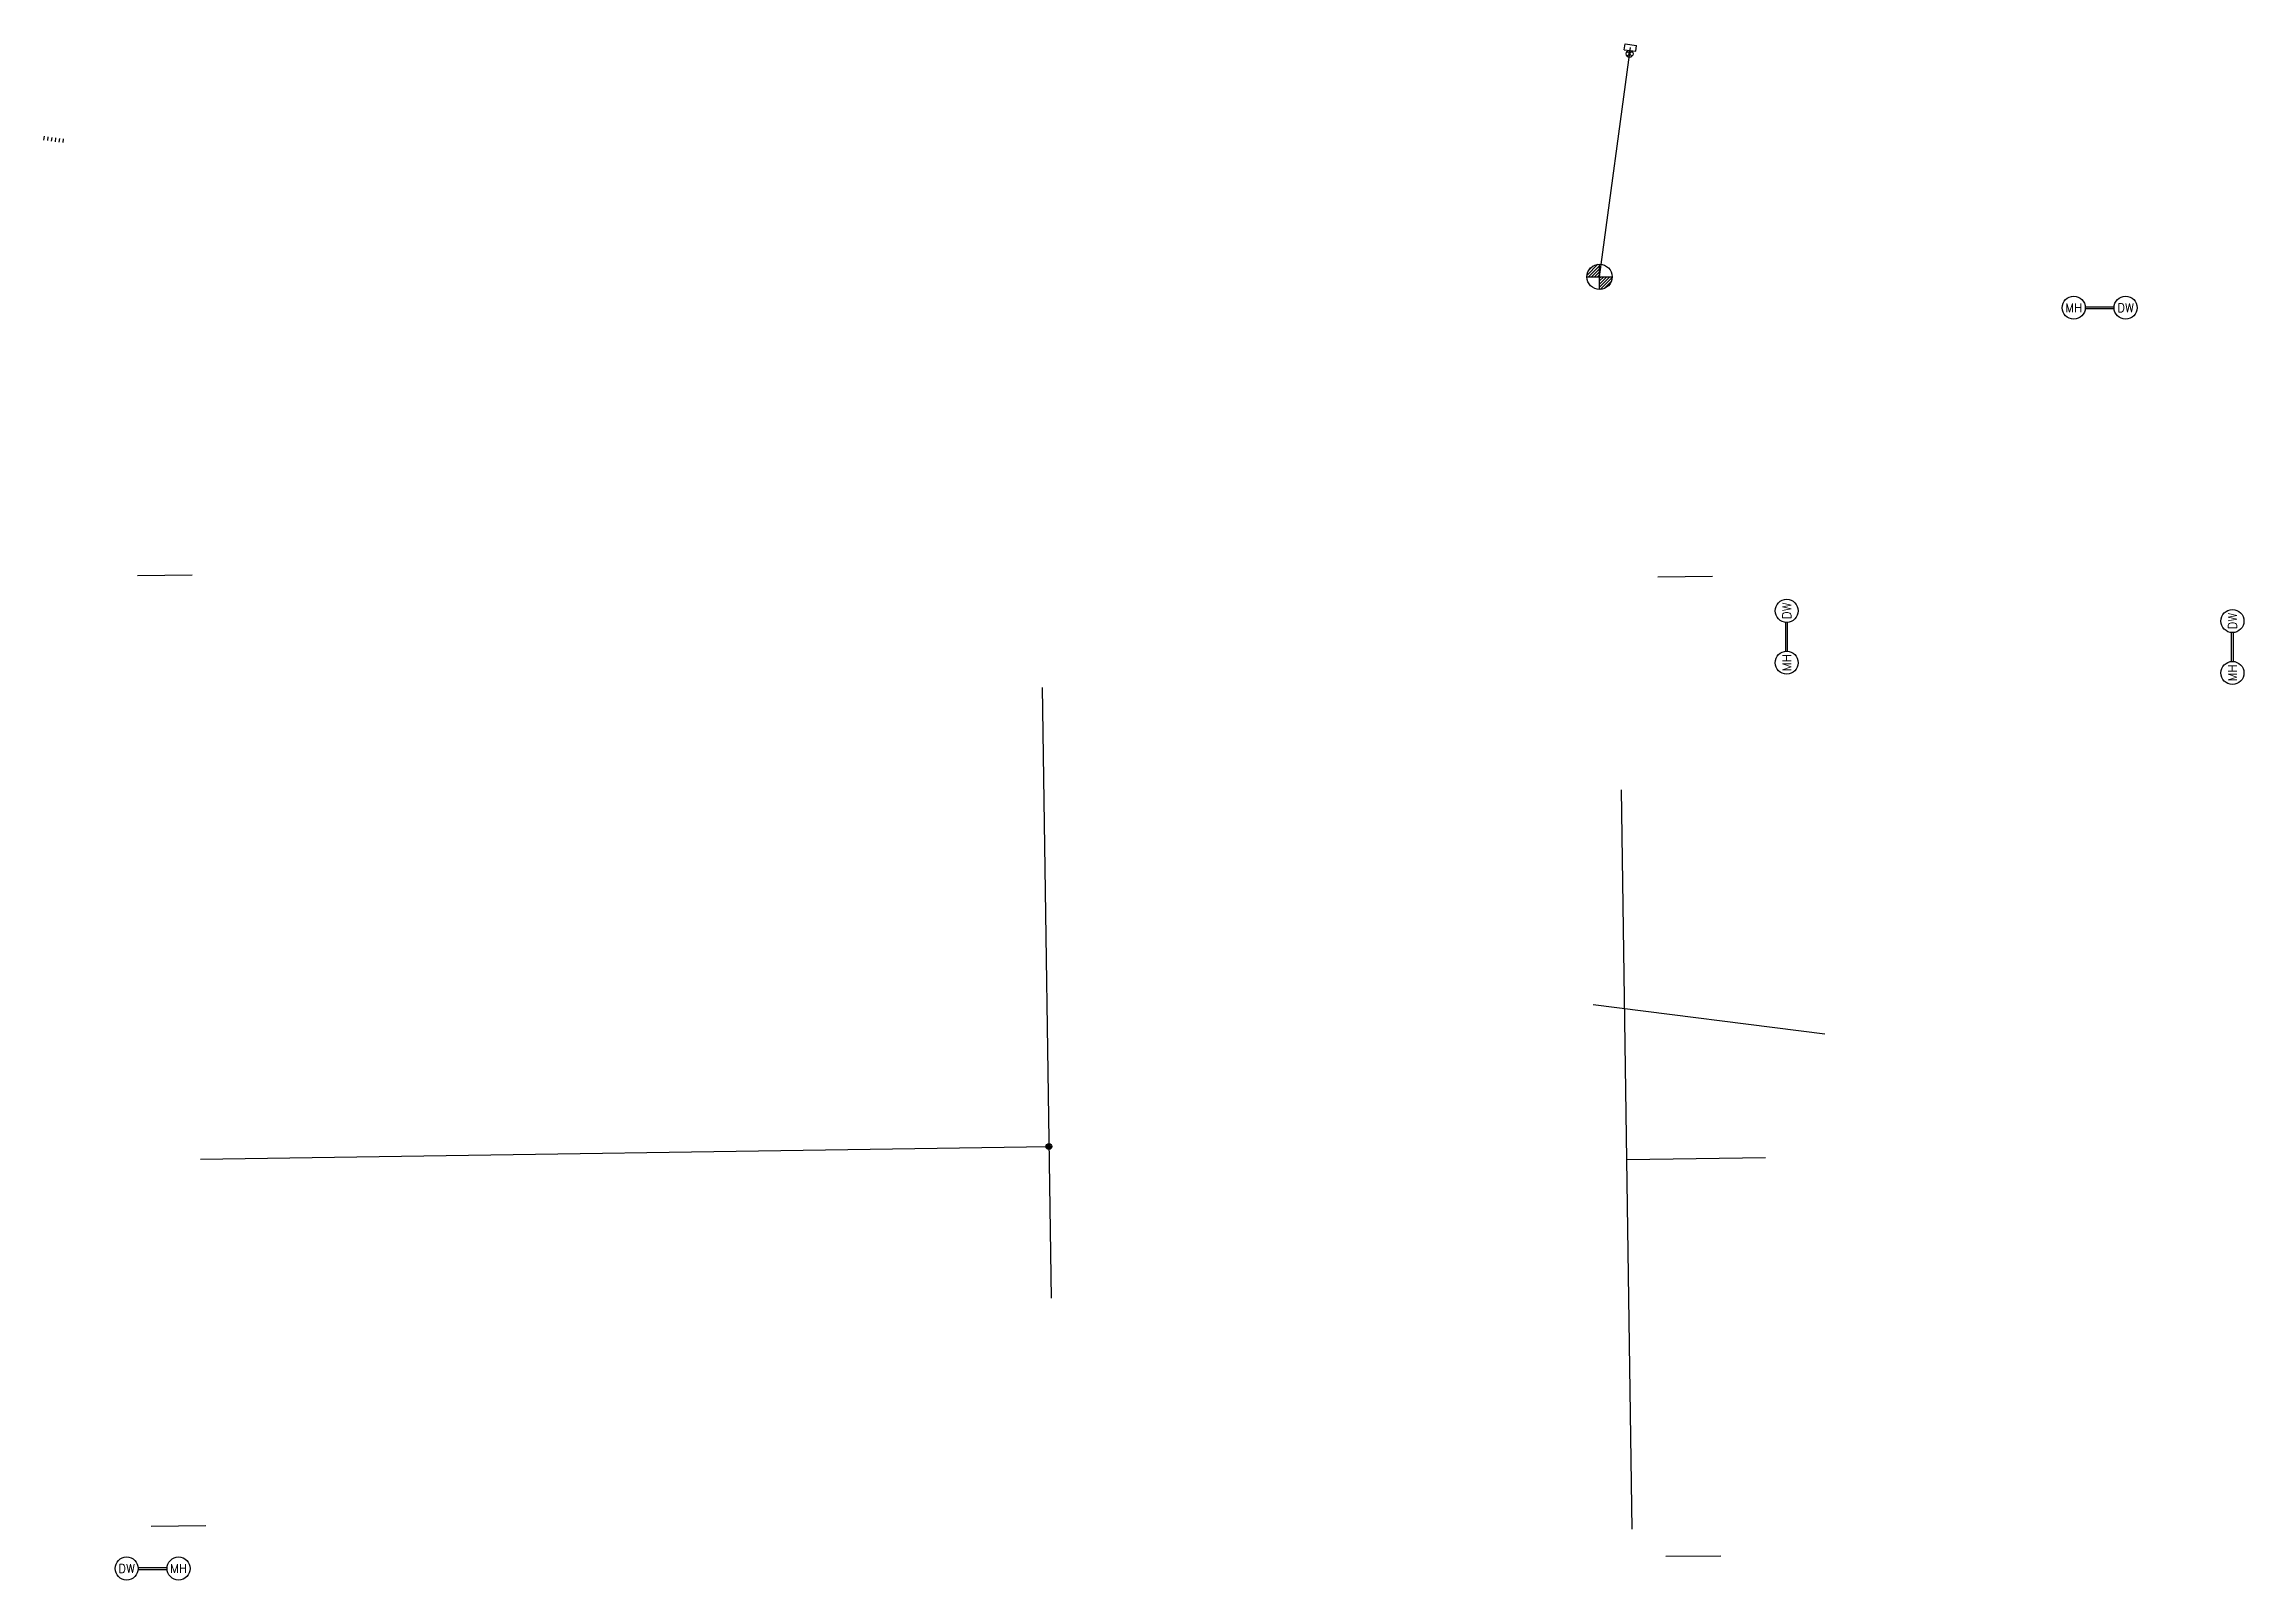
# Model space of a CAD drawing. Header units: feet. Extents: x 290000 to 290381, y 283761 to 284330.
# Drawn here: x 289999.8 to 290381.5, y 284063.9 to 284330.5 of the extents above; entities that cross this region are included whole.
import ezdxf
from ezdxf.enums import TextEntityAlignment as Align

# ---------------------------------------------------------------- set-up
doc = ezdxf.new("R2010")
doc.units = ezdxf.units.FT
doc.header["$MEASUREMENT"] = 0
doc.layers.get('0').update_dxf_attribs({"color": 30})
for name, color, linetype in [('_XREF', 1, 'Continuous'), ('BNDY', 2, 'Continuous'), ('C-STM', 230, 'Continuous'), ('C-STM-COURTYARD', 215, 'Continuous'), ('C-W', 130, 'Continuous'), ('C-W-FH', 131, 'Continuous'), ('C-W-SYM', 131, 'Continuous')]:
    doc.layers.add(name, color=color, linetype=linetype)
doc.styles.add('Simplex', font='simplex.shx')

msp = doc.modelspace()

# ---------------------------------------------------------------- texts
at = {"layer": 'C-STM', "style": 'Simplex'}
for s, p in [('DW', (290014.15, 284065.9, 1154.63)), ('MH', (290023.15, 284065.9, 1154.63))]:
    msp.add_text(s, height=1.5, dxfattribs=at).set_placement(p, align=Align.MIDDLE_CENTER)

# ---------------------------------------------------------------- blocks, each defined once
blk = doc.blocks.new('DRYWELL-PLUS')
for p, q in [((4, 0.33), (14, 0.33)), ((4, -0.33), (14, -0.33))]:
    blk.add_line(p, q)
for centre in [(0, 0), (18, 0)]:
    blk.add_circle(centre, 4)
at = {"style": 'Simplex'}
for s, p in [('MH', (0, 0)), ('DW', (18, 0))]:
    blk.add_text(s, height=3, dxfattribs=at).set_placement(p, align=Align.MIDDLE_CENTER)
blk = doc.blocks.new('HYDRANT')
for p, q in [((-2.19, 0), (2.19, 0)), ((-2.17, 0.29), (-0.29, 2.17)), ((-1.93, 0), (0, 1.92)), ((-1.9, 1.09), (-1.09, 1.9)), ((-1.4, 0), (0, 1.39)), ((-0.87, 0), (0, 0.86)), ((-0.34, 0), (0, 0.33)), ((0, -2.19), (0, 2.19)), ((0, -0.19), (0.2, 0)), ((0, -0.72), (0.73, 0)), ((0, -1.25), (1.26, 0)), ((0, -1.78), (1.79, 0)), ((0.13, -2.18), (2.18, -0.13)), ((0.82, -2.03), (2.03, -0.82))]:
    blk.add_line(p, q)
blk.add_circle((0, 0), 2.19)
blk = doc.blocks.new('VALVE-PHX')
for p, q in [((-2.1, -2.1), (2.1, 2.1)), ((2.1, -2.1), (-2.1, 2.1))]:
    blk.add_line(p, q)
blk.add_circle((0, 0), 3)
blk = doc.blocks.new('12NYOPLASTDOME')
for p, q in [((-0.5, 0), (0.5, 0)), ((0.43, 0.25), (-0.43, 0.25)), ((-0.25, -0.43), (-0.25, 0.43)), ((0, -0.5), (0, 0.5)), ((0.25, -0.43), (0.25, 0.43)), ((0.43, -0.25), (-0.43, -0.25))]:
    blk.add_line(p, q)
blk.add_circle((0, 0), 0.5)

# ---------------------------------------------------------------- linework, layer by layer
at = {"layer": '_XREF'}
for p, q in [((289999.81, 284313.78), (289999.9, 284314.45)), ((290000.47, 284313.7), (290000.56, 284314.36)), ((290001.13, 284313.61), (290001.22, 284314.27)), ((290001.79, 284313.52), (290001.88, 284314.18)), ((290002.45, 284313.43), (290002.54, 284314.1)), ((290003.12, 284313.35), (290003.2, 284314.01)), ((290003.12, 284313.35), (290003.2, 284314.01))]:
    msp.add_line(p, q, dxfattribs=at)
at = {"layer": 'BNDY'}
msp.add_line((290268.59, 284163.78), (290308.78, 284158.7), dxfattribs=at)
at = {"layer": 'C-STM'}
for p, q in [((290016.03, 284238.23, 1153.5), (290025.53, 284238.36, 1153.5)), ((290279.77, 284238.02), (290289.27, 284238.1)), ((290018.41, 284073.24, 1153.5), (290027.91, 284073.38, 1153.5)), ((290016.15, 284066.07, 1154.63), (290021.15, 284066.07, 1154.63)), ((290016.15, 284065.74, 1154.63), (290021.15, 284065.74, 1154.63)), ((290281.21, 284068.02), (290290.71, 284068.1))]:
    msp.add_line(p, q, dxfattribs=at)
for centre in [(290014.15, 284065.9, 1154.63), (290023.15, 284065.9, 1154.63)]:
    msp.add_circle(centre, 2, dxfattribs=at)
at = {"layer": 'C-STM-COURTYARD'}
for p, q in [((290172.97, 284218.81), (290174.53, 284112.82)), ((290275.35, 284072.72), (290273.52, 284201.05)), ((290026.95, 284136.96), (290174.15, 284139.13)), ((290274.43, 284136.89), (290298.48, 284137.25))]:
    msp.add_line(p, q, dxfattribs=at)
at = {"layer": 'C-W'}
msp.add_line((290269.69, 284290.07), (290275.04, 284329.85), dxfattribs=at)
at = {"layer": 'C-W-SYM'}
for p, q in [((290273.98, 284329.48), (290274.11, 284330.48)), ((290273.98, 284329.48), (290275.96, 284329.22)), ((290274.11, 284330.48), (290276.1, 284330.21)), ((290275.96, 284329.22), (290276.1, 284330.21))]:
    msp.add_line(p, q, dxfattribs=at)

# ---------------------------------------------------------------- block references
at = {"layer": 'C-STM', "xscale": 0.5, "yscale": 0.5, "zscale": 0.5}
msp.add_blockref('DRYWELL-PLUS', (290351.95, 284284.71, 1147), dxfattribs=at)
at = {"layer": 'C-STM', "xscale": 0.5, "yscale": 0.5, "zscale": 0.5, "rotation": 90}
for p in [(290302.15, 284223.1), (290379.49, 284221.32)]:
    msp.add_blockref('DRYWELL-PLUS', p, dxfattribs=at)
at = {"layer": 'C-STM-COURTYARD'}
msp.add_blockref('12NYOPLASTDOME', (290174.15, 284139.13), dxfattribs=at)
at = {"layer": 'C-W', "xscale": 0.2, "yscale": 0.2, "zscale": 0.2, "rotation": 90.00000000067496}
msp.add_blockref('VALVE-PHX', (290274.89, 284328.76), dxfattribs=at)
at = {"layer": 'C-W-FH'}
msp.add_blockref('HYDRANT', (290269.69, 284290.07), dxfattribs=at)

msp.set_redraw_order([(e.dxf.handle, doc.entitydb.next_handle()) for e in msp.query("TEXT MTEXT ATTDEF DIMENSION ARC_DIMENSION")])  # texts and dimensions are drawn at this point

doc.saveas('drawing.dxf')
